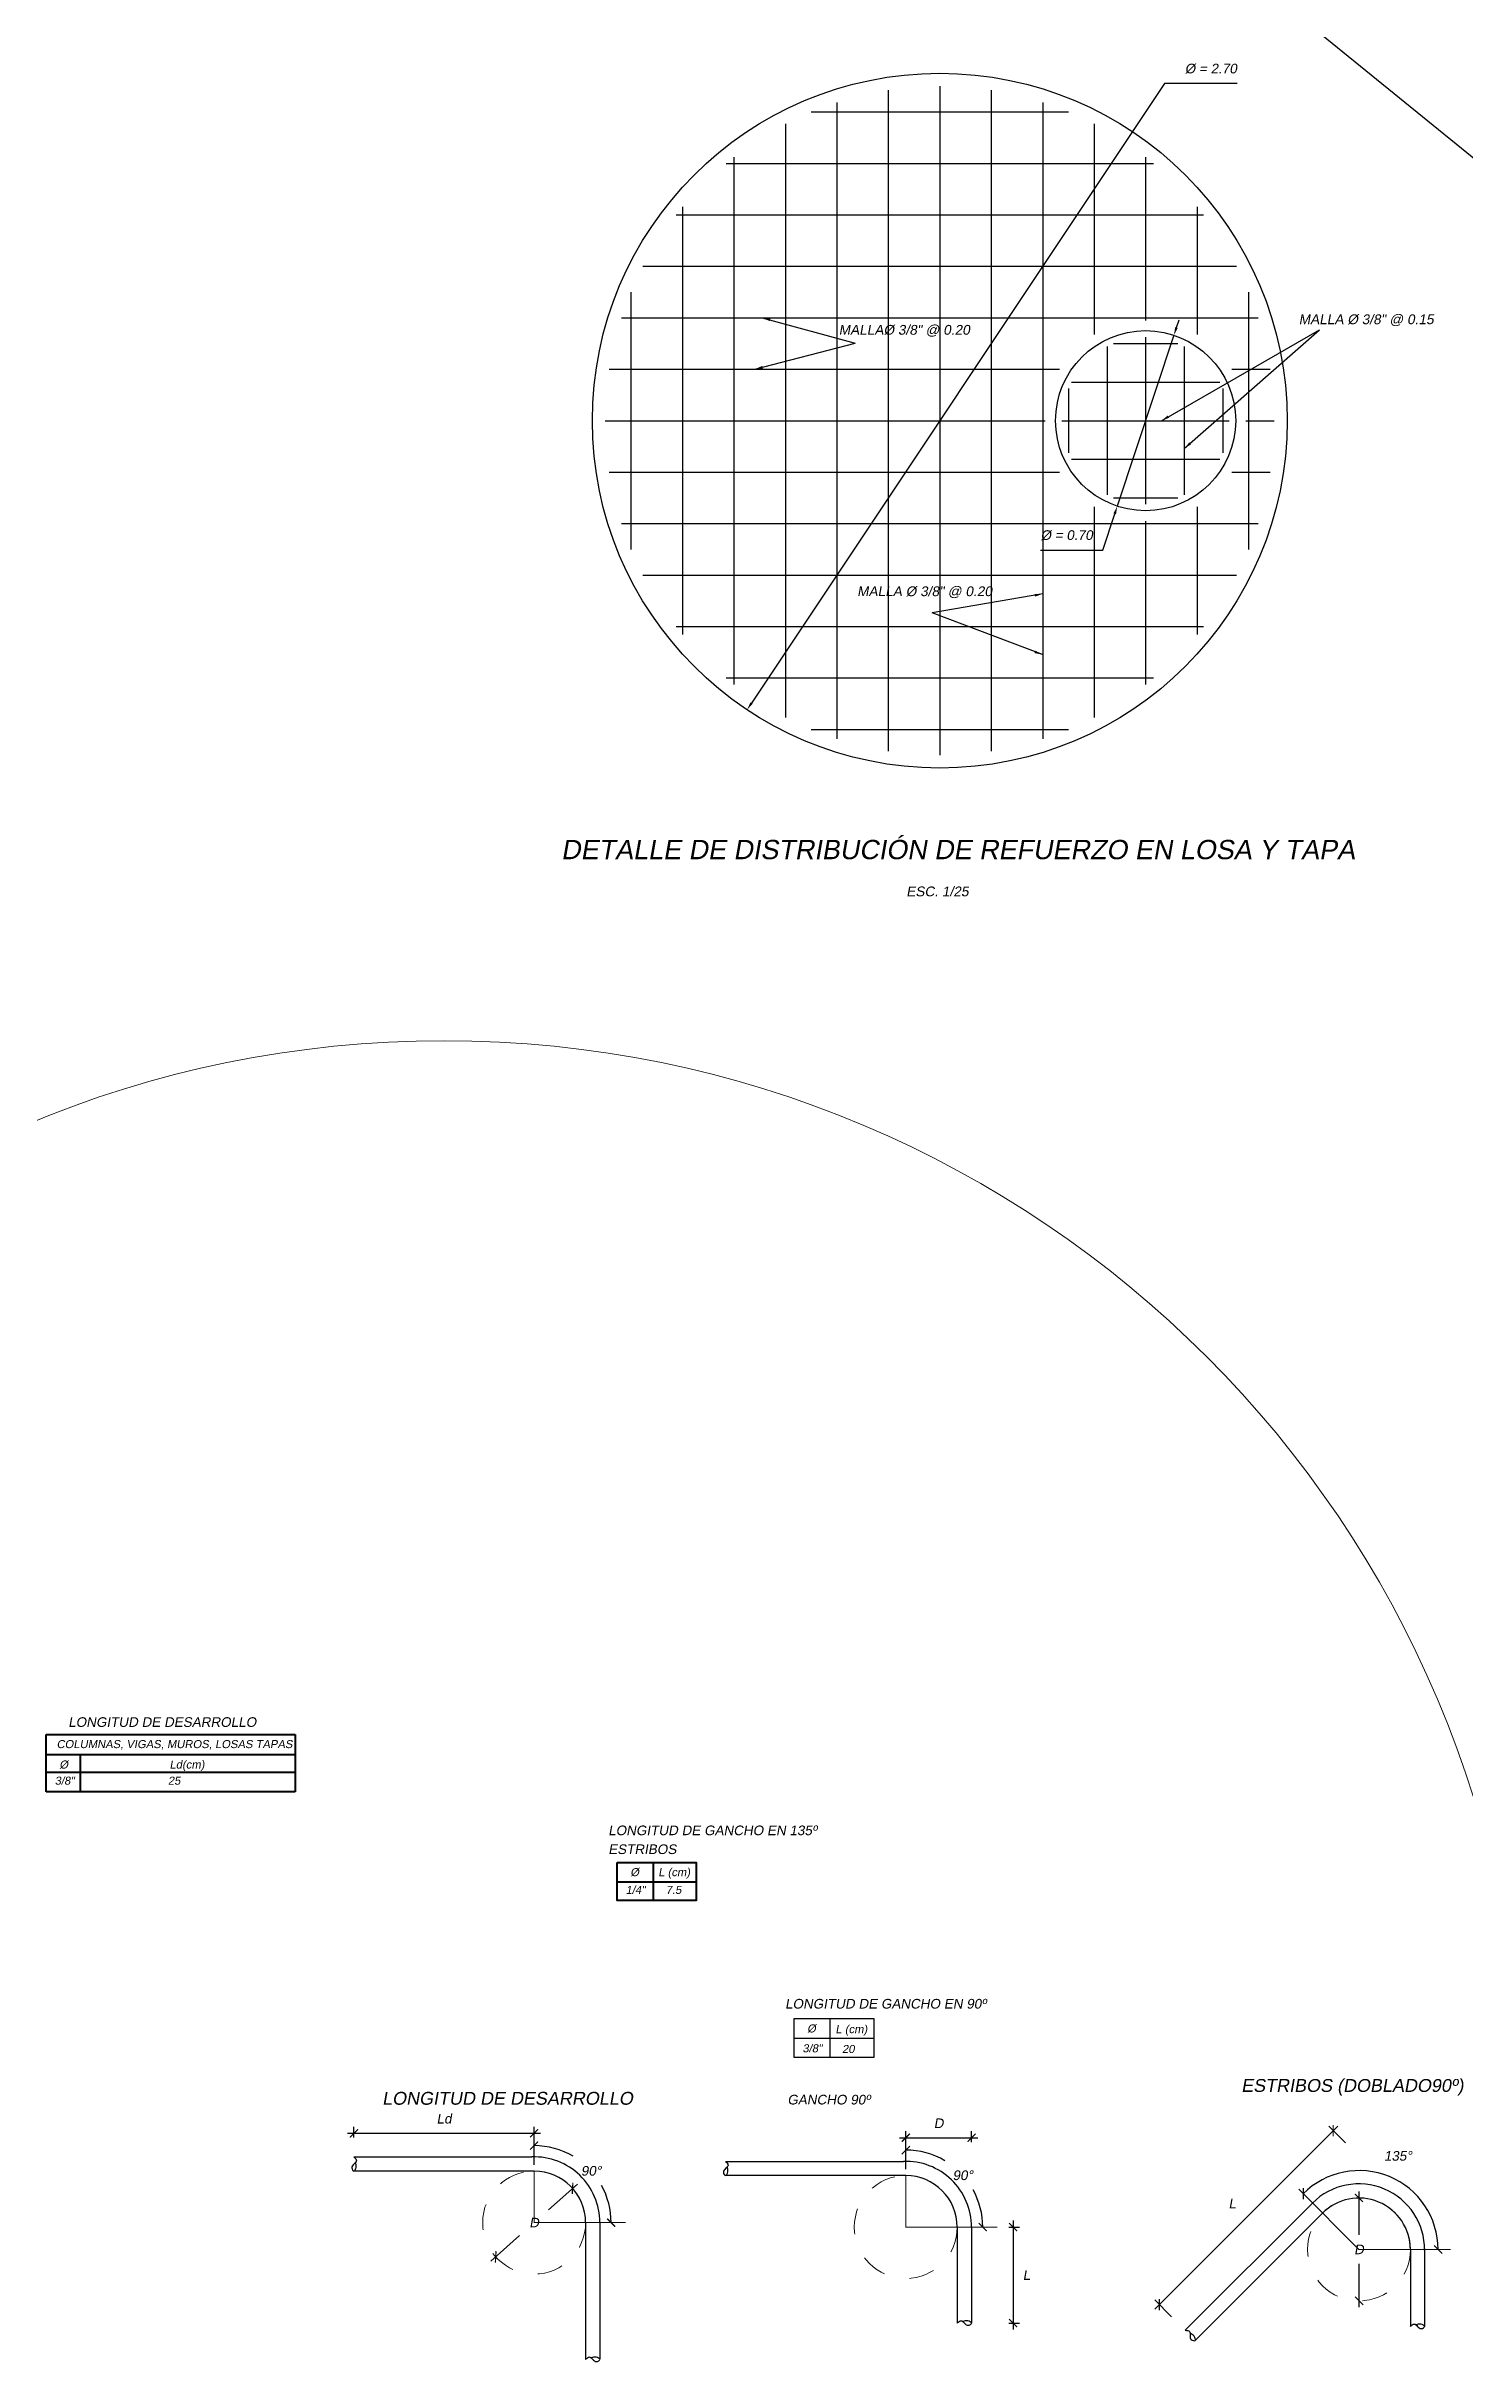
# Model space of a CAD drawing. Header units: metres. Extents: x 4293 to 4528, y 2596 to 2639.
# Drawn here: x 4301.57 to 4307.08, y 2617.54 to 2626.54 of the extents above; entities that cross this region are included whole.
import ezdxf
from ezdxf.enums import TextEntityAlignment as Align

# ---------------------------------------------------------------- set-up
doc = ezdxf.new("R2010")
doc.units = ezdxf.units.M
doc.linetypes.add('DASHED2', pattern=[0.375, 0.25, -0.125])
for name, color, linetype, lineweight in [('a. acero', 150, 'Continuous', 25), ('a. titulos', 106, 'Continuous', 25), ('A.Pen 0.3', 3, 'Continuous', 30), ('A.Texto', 180, 'Continuous', 5), ('CCC', 3, 'Continuous', 5), ('cimiento', 6, 'Continuous', 30), ('Cotas', 170, 'Continuous', 5), ('Muro', 7, 'Continuous', 40), ('Sombreados', 8, 'Continuous', 5)]:
    doc.layers.add(name, color=color, linetype=linetype, lineweight=lineweight)
doc.styles.add('ARIAL', font='arial.ttf', dxfattribs={"oblique": 10})
doc.dimstyles.new('Esc 1-25', dxfattribs={"dimscale": 0.25, "dimtxt": 0.15, "dimasz": 0.125, "dimexe": 0.1, "dimexo": 0.1, "dimgap": 0.15, "dimtad": 2, "dimtih": 1, "dimtoh": 1, "dimzin": 4, "dimdsep": 46, "dimtxsty": 'ARIAL', "dimblk": 'ARCHTICK', "dimcen": 0.5, "dimdle": 0.1, "dimadec": 0, "dimazin": 0, "dimtfac": 1, "dimtofl": 0, "dimtmove": 2, "dimatfit": 3, "dimfxl": 1, "dimtolj": 1, "dimtzin": 0, "dimarcsym": 1})
doc.dimstyles.new('Esc 1-25$3', dxfattribs={"dimscale": 0.25, "dimtxt": 0.15, "dimasz": 0.125, "dimexe": 0.1, "dimexo": 0.1, "dimgap": 0.15, "dimtad": 2, "dimtih": 1, "dimtoh": 1, "dimzin": 1, "dimdsep": 46, "dimtxsty": 'ARIAL', "dimcen": 0.5, "dimdle": 0.1, "dimadec": 0, "dimazin": 0, "dimtfac": 1, "dimtmove": 0, "dimatfit": 3, "dimfxl": 1, "dimtolj": 1, "dimtzin": 0, "dimarcsym": 1})

msp = doc.modelspace()

# ---------------------------------------------------------------- texts
at = {"layer": 'a. titulos', "style": 'ARIAL', "oblique": 10}
for s, height, p in [('DETALLE DE DISTRIBUCIÓN DE REFUERZO EN LOSA Y TAPA', 0.075, (4305.11, 2623.4177)), ('ESC. 1/25', 0.038, (4305.03, 2623.255))]:
    msp.add_text(s, height=height, dxfattribs=at).set_placement(p, align=Align.MIDDLE_CENTER)
at = {"layer": 'A.Texto', "ltscale": 0.005, "style": 'ARIAL', "oblique": 10}
for s, p in [('MALLA%%C 3/8" @ 0.20', (4304.9013, 2625.4376)), ('MALLA %%C 3/8" @ 0.15', (4306.6964, 2625.4785)), ('MALLA %%C 3/8" @ 0.20', (4304.9802, 2624.4215))]:
    msp.add_text(s, height=0.038, dxfattribs=at).set_placement(p, align=Align.MIDDLE_CENTER)
at = {"layer": 'A.Texto', "style": 'ARIAL', "oblique": 10}
for s, height, p in [('LONGITUD DE DESARROLLO', 0.0375, (4301.6524, 2620.008)), ('COLUMNAS, VIGAS, MUROS, LOSAS TAPAS', 0.03125, (4301.6069, 2619.9255)), ('%%C', 0.03125, (4301.6178, 2619.8461)), ('            Ld(cm)', 0.03125, (4301.9005, 2619.8461)), ('3/8"', 0.03125, (4301.5999, 2619.7833)), ('25', 0.03125, (4302.0396, 2619.7833)), ('LONGITUD DE GANCHO EN 135º', 0.0375, (4303.7509, 2619.5871)), ('ESTRIBOS', 0.0375, (4303.7509, 2619.5138)), ('%%C', 0.03125, (4303.8365, 2619.4278)), ('L (cm)', 0.03125, (4303.9453, 2619.4278)), ('1/4"', 0.03125, (4303.8185, 2619.3588)), ('7.5', 0.03125, (4303.9743, 2619.3588)), ('LONGITUD DE GANCHO EN 90º', 0.0375, (4304.4381, 2618.9133)), ('3/8"', 0.03125, (4304.5057, 2618.7433)), ('%%C', 0.03125, (4304.5237, 2618.8204)), ('L (cm)', 0.03125, (4304.6338, 2618.8176)), ('20', 0.03125, (4304.6593, 2618.7405)), ('GANCHO 90º', 0.0375, (4304.447, 2618.5406))]:
    msp.add_text(s, height=height, dxfattribs=at).set_placement(p)
at = {"layer": 'A.Texto', "color": 7, "ltscale": 0.01, "style": 'ARIAL', "oblique": 10}
for s, p in [('ESTRIBOS (DOBLADO90º)', (4306.2105, 2618.5894)), ('LONGITUD DE DESARROLLO', (4302.8722, 2618.5395))]:
    msp.add_text(s, height=0.05, dxfattribs=at).set_placement(p)

# ---------------------------------------------------------------- blocks, each defined once
blk = doc.blocks.new('_ArchTick')
at = {"color": 0, "linetype": 'ByBlock', "const_width": 0.15}
blk.add_lwpolyline([(-0.5, -0.5), (0.5, 0.5)], dxfattribs=at)
blk = doc.blocks.new('*D598')
at = {"layer": 'A.Texto', "color": 0, "lineweight": -2, "ltscale": 0.005, "transparency": 16777216}
for p, q in [((4305.9123, 2626.3946), (4304.3076, 2623.9871)), ((4306.195, 2626.3946), (4305.9123, 2626.3946))]:
    blk.add_line(p, q, dxfattribs=at)
at = {"layer": 'A.Texto', "color": 0, "ltscale": 0.005, "transparency": 16777216}
blk.add_solid([(4304.3033, 2623.99), (4304.3119, 2623.9843), (4304.2903, 2623.9611)], dxfattribs=at)
at = {"layer": 'Defpoints', "color": 0, "ltscale": 0.005, "transparency": 16777216}
for p in [(4305.7878, 2626.2078), (4304.2903, 2623.9611)]:
    blk.add_point(p, dxfattribs=at)
at = {"layer": 'A.Texto', "color": 0, "ltscale": 0.005, "transparency": 16777216, "insert": (4306.0926, 2626.4523), "char_height": 0.0375, "attachment_point": 5, "style": 'ARIAL'}
blk.add_mtext('\\A1;%%C = 2.70', dxfattribs=at)
blk = doc.blocks.new('*D487')
at = {"layer": 'Cotas', "color": 0, "lineweight": -2, "ltscale": 0.01, "transparency": 16777216}
for p, q in [((4306.6676, 2618.2022), (4306.6681, 2618.0335)), ((4306.6689, 2617.7522), (4306.6684, 2617.921))]:
    blk.add_line(p, q, dxfattribs=at)
at = {"layer": 'Defpoints', "color": 0, "ltscale": 0.01, "transparency": 16777216}
for p in [(4306.6677, 2618.1772), (4306.6677, 2618.1772), (4306.6688, 2617.7772)]:
    blk.add_point(p, dxfattribs=at)
at = {"layer": 'Cotas', "color": 0, "lineweight": -2, "ltscale": 0.01, "transparency": 16777216, "xscale": 0.03125, "yscale": 0.03125, "zscale": 0.03125}
for p, rotation in [((4306.6677, 2618.1772), 90.15852767268736), ((4306.6688, 2617.7772), 270.1585276726873)]:
    blk.add_blockref('_ArchTick', p, dxfattribs=dict(at, rotation=rotation))
at = {"layer": 'Cotas', "color": 0, "ltscale": 0.01, "transparency": 16777216, "insert": (4306.6682, 2617.9772), "char_height": 0.0375, "attachment_point": 5, "style": 'ARIAL'}
blk.add_mtext('\\A1;D', dxfattribs=at)
blk = doc.blocks.new('*D488')
at = {"layer": 'Cotas', "color": 0, "lineweight": -2, "ltscale": 0.01, "transparency": 16777216}
blk.add_line((4306.5092, 2618.1363), (4306.4341, 2618.2114), dxfattribs=at)
blk.add_arc((4306.6688, 2617.9767), 0.3069, 0, 135, dxfattribs=at)
at = {"layer": 'Defpoints', "color": 0, "ltscale": 0.01, "transparency": 16777216}
for p in [(4306.8858, 2618.1937), (4306.5268, 2618.1186), (4306.6678, 2617.9767), (4306.6683, 2617.9772), (4307.024, 2617.9767)]:
    blk.add_point(p, dxfattribs=at)
at = {"layer": 'Cotas', "color": 0, "lineweight": -2, "ltscale": 0.01, "transparency": 16777216, "xscale": 0.03125, "yscale": 0.03125, "zscale": 0.03125}
for p, rotation in [((4306.4518, 2618.1937), 225.0000000001418), ((4306.9757, 2617.9767), 270.0000000000126)]:
    blk.add_blockref('_ArchTick', p, dxfattribs=dict(at, rotation=rotation))
at = {"layer": 'Cotas', "color": 0, "ltscale": 0.01, "transparency": 16777216, "insert": (4306.8195, 2618.3405), "char_height": 0.0375, "attachment_point": 5, "style": 'ARIAL'}
blk.add_mtext('\\A1;135°', dxfattribs=at)
blk = doc.blocks.new('*D489')
at = {"layer": 'Cotas', "color": 0, "lineweight": -2, "ltscale": 0.01, "transparency": 16777216}
for p, q in [((4305.8748, 2617.7453), (4306.5858, 2618.4564)), ((4306.6154, 2618.3914), (4306.5505, 2618.4564)), ((4305.9397, 2617.7157), (4305.8748, 2617.7807))]:
    blk.add_line(p, q, dxfattribs=at)
at = {"layer": 'Defpoints', "color": 0, "ltscale": 0.01, "transparency": 16777216}
for p in [(4306.5681, 2618.4387), (4306.6331, 2618.3737), (4305.9574, 2617.6981)]:
    blk.add_point(p, dxfattribs=at)
at = {"layer": 'Cotas', "color": 0, "lineweight": -2, "ltscale": 0.01, "transparency": 16777216, "xscale": 0.03125, "yscale": 0.03125, "zscale": 0.03125}
for p, rotation in [((4306.5681, 2618.4387), 45), ((4305.8925, 2617.763), 225)]:
    blk.add_blockref('_ArchTick', p, dxfattribs=dict(at, rotation=rotation))
at = {"layer": 'Cotas', "color": 0, "ltscale": 0.01, "transparency": 16777216, "insert": (4306.1759, 2618.1552), "char_height": 0.0375, "attachment_point": 5, "style": 'ARIAL'}
blk.add_mtext('\\A1;L', dxfattribs=at)
blk = doc.blocks.new('*D473')
at = {"layer": 'Cotas', "color": 0, "lineweight": -2, "ltscale": 0.01, "transparency": 16777216}
for p, q in [((4303.6308, 2618.231), (4303.5191, 2618.1315)), ((4303.2947, 2617.9318), (4303.4065, 2618.0313))]:
    blk.add_line(p, q, dxfattribs=at)
at = {"layer": 'Defpoints', "color": 0, "ltscale": 0.01, "transparency": 16777216}
for p in [(4303.6121, 2618.2144), (4303.6121, 2618.2144), (4303.3134, 2617.9484)]:
    blk.add_point(p, dxfattribs=at)
at = {"layer": 'Cotas', "color": 0, "lineweight": -2, "ltscale": 0.01, "transparency": 16777216, "xscale": 0.03125, "yscale": 0.03125, "zscale": 0.03125}
for p, rotation in [((4303.6121, 2618.2144), 41.68296107524148), ((4303.3134, 2617.9484), 221.6829610752415)]:
    blk.add_blockref('_ArchTick', p, dxfattribs=dict(at, rotation=rotation))
at = {"layer": 'Cotas', "color": 0, "ltscale": 0.01, "transparency": 16777216, "insert": (4303.4628, 2618.0814), "char_height": 0.0375, "attachment_point": 5, "style": 'ARIAL'}
blk.add_mtext('\\A1;D', dxfattribs=at)
blk = doc.blocks.new('*D474')
at = {"layer": 'Cotas', "color": 0, "lineweight": -2, "ltscale": 0.01, "transparency": 16777216}
for p, q in [((4302.7377, 2618.4285), (4303.4878, 2618.4285)), ((4302.7627, 2618.4117), (4302.7627, 2618.4535)), ((4303.4628, 2618.3619), (4303.4628, 2618.4535))]:
    blk.add_line(p, q, dxfattribs=at)
at = {"layer": 'Defpoints', "color": 0, "ltscale": 0.01, "transparency": 16777216}
for p in [(4303.4628, 2618.4285), (4302.7627, 2618.3867), (4303.4628, 2618.3369)]:
    blk.add_point(p, dxfattribs=at)
at = {"layer": 'Cotas', "color": 0, "lineweight": -2, "ltscale": 0.01, "transparency": 16777216, "xscale": 0.03125, "yscale": 0.03125, "zscale": 0.03125, "rotation": 180}
blk.add_blockref('_ArchTick', (4302.7627, 2618.4285), dxfattribs=at)
at = {"layer": 'Cotas', "color": 0, "lineweight": -2, "ltscale": 0.01, "transparency": 16777216, "xscale": 0.03125, "yscale": 0.03125, "zscale": 0.03125}
blk.add_blockref('_ArchTick', (4303.4628, 2618.4285), dxfattribs=at)
at = {"layer": 'Cotas', "color": 0, "ltscale": 0.01, "transparency": 16777216, "insert": (4303.1128, 2618.4851), "char_height": 0.0375, "attachment_point": 5, "style": 'ARIAL'}
blk.add_mtext('\\A1;Ld', dxfattribs=at)
blk = doc.blocks.new('*D475')
at = {"layer": 'Cotas', "color": 0, "lineweight": -2, "ltscale": 0.01, "transparency": 16777216}
for p, q in [((4304.882, 2618.4113), (4305.1875, 2618.4113)), ((4304.907, 2618.3446), (4304.907, 2618.4363)), ((4305.1625, 2618.3944), (4305.1625, 2618.4363))]:
    blk.add_line(p, q, dxfattribs=at)
at = {"layer": 'Defpoints', "color": 0, "ltscale": 0.01, "transparency": 16777216}
for p in [(4305.1625, 2618.4113), (4305.1625, 2618.3694), (4304.907, 2618.3196)]:
    blk.add_point(p, dxfattribs=at)
at = {"layer": 'Cotas', "color": 0, "lineweight": -2, "ltscale": 0.01, "transparency": 16777216, "xscale": 0.03125, "yscale": 0.03125, "zscale": 0.03125, "rotation": 180}
blk.add_blockref('_ArchTick', (4304.907, 2618.4113), dxfattribs=at)
at = {"layer": 'Cotas', "color": 0, "lineweight": -2, "ltscale": 0.01, "transparency": 16777216, "xscale": 0.03125, "yscale": 0.03125, "zscale": 0.03125}
blk.add_blockref('_ArchTick', (4305.1625, 2618.4113), dxfattribs=at)
at = {"layer": 'Cotas', "color": 0, "ltscale": 0.01, "transparency": 16777216, "insert": (4305.0348, 2618.4675), "char_height": 0.0375, "attachment_point": 5, "style": 'ARIAL'}
blk.add_mtext('\\A1;D', dxfattribs=at)
blk = doc.blocks.new('*D476')
at = {"layer": 'Cotas', "color": 0, "lineweight": -2, "ltscale": 0.01, "transparency": 16777216}
blk.add_line((4304.907, 2618.2891), (4304.907, 2618.3882), dxfattribs=at)
for start, end in [(59.49246, 90), (360, 28.86685)]:
    blk.add_arc((4304.907, 2618.0641), 0.2991, start, end, dxfattribs=at)
at = {"layer": 'Defpoints', "color": 0, "ltscale": 0.01, "transparency": 16777216}
for p in [(4305.0566, 2618.3232), (4304.907, 2618.2641), (4304.707, 2618.0641), (4305.2626, 2618.0641), (4304.907, 2617.5454)]:
    blk.add_point(p, dxfattribs=at)
at = {"layer": 'Cotas', "color": 0, "lineweight": -2, "ltscale": 0.01, "transparency": 16777216, "xscale": 0.03125, "yscale": 0.03125, "zscale": 0.03125}
for p, rotation in [((4304.907, 2618.3632), 179.9999999999661), ((4305.2061, 2618.0641), 269.9999999999596)]:
    blk.add_blockref('_ArchTick', p, dxfattribs=dict(at, rotation=rotation))
at = {"layer": 'Cotas', "color": 0, "ltscale": 0.01, "transparency": 16777216, "insert": (4305.1285, 2618.2652), "char_height": 0.0375, "attachment_point": 5, "style": 'ARIAL'}
blk.add_mtext('\\A1;90°', dxfattribs=at)
blk = doc.blocks.new('*D477')
at = {"layer": 'Cotas', "color": 0, "lineweight": -2, "ltscale": 0.01, "transparency": 16777216}
for p, q in [((4305.3069, 2618.0641), (4305.3488, 2618.0641)), ((4305.3238, 2618.0891), (4305.3238, 2617.666)), ((4305.3069, 2617.691), (4305.3488, 2617.691))]:
    blk.add_line(p, q, dxfattribs=at)
at = {"layer": 'Defpoints', "color": 0, "ltscale": 0.01, "transparency": 16777216}
for p in [(4305.2819, 2618.0641), (4305.2819, 2617.691), (4305.3238, 2617.691)]:
    blk.add_point(p, dxfattribs=at)
at = {"layer": 'Cotas', "color": 0, "lineweight": -2, "ltscale": 0.01, "transparency": 16777216, "xscale": 0.03125, "yscale": 0.03125, "zscale": 0.03125}
for p, rotation in [((4305.3238, 2618.0641), 90), ((4305.3238, 2617.691), 270)]:
    blk.add_blockref('_ArchTick', p, dxfattribs=dict(at, rotation=rotation))
at = {"layer": 'Cotas', "color": 0, "ltscale": 0.01, "transparency": 16777216, "insert": (4305.3763, 2617.8776), "char_height": 0.0375, "attachment_point": 5, "style": 'ARIAL'}
blk.add_mtext('\\A1;L', dxfattribs=at)
blk = doc.blocks.new('*D478')
at = {"layer": 'Cotas', "color": 0, "lineweight": -2, "ltscale": 0.01, "transparency": 16777216}
blk.add_line((4303.4628, 2618.3064), (4303.4628, 2618.4055), dxfattribs=at)
for start, end in [(59.49246, 90), (0, 28.86685)]:
    blk.add_arc((4303.4628, 2618.0814), 0.2991, start, end, dxfattribs=at)
at = {"layer": 'Defpoints', "color": 0, "ltscale": 0.01, "transparency": 16777216}
for p in [(4303.6123, 2618.3404), (4303.4628, 2618.2814), (4303.2628, 2618.0814), (4303.8183, 2618.0814), (4303.4628, 2617.5627)]:
    blk.add_point(p, dxfattribs=at)
at = {"layer": 'Cotas', "color": 0, "lineweight": -2, "ltscale": 0.01, "transparency": 16777216, "xscale": 0.03125, "yscale": 0.03125, "zscale": 0.03125}
for p, rotation in [((4303.4628, 2618.3805), 180.0000000000018), ((4303.7619, 2618.0814), 270.0000000000123)]:
    blk.add_blockref('_ArchTick', p, dxfattribs=dict(at, rotation=rotation))
at = {"layer": 'Cotas', "color": 0, "ltscale": 0.01, "transparency": 16777216, "insert": (4303.6842, 2618.2824), "char_height": 0.0375, "attachment_point": 5, "style": 'ARIAL'}
blk.add_mtext('\\A1;90°', dxfattribs=at)
blk = doc.blocks.new('*D593')
at = {"layer": 'Cotas', "color": 0, "lineweight": -2, "transparency": 16777216}
for p, q in [((4305.959, 2625.4464), (4305.9688, 2625.476)), ((4305.9491, 2625.4167), (4305.7289, 2624.7522)), ((4305.6724, 2624.5816), (4305.7191, 2624.7226)), ((4305.4299, 2624.5816), (4305.6724, 2624.5816))]:
    blk.add_line(p, q, dxfattribs=at)
at = {"layer": 'Cotas', "color": 0, "transparency": 16777216}
for points in [[(4305.954, 2625.448), (4305.9639, 2625.4447), (4305.9491, 2625.4167)], [(4305.7141, 2624.7242), (4305.724, 2624.7209), (4305.7289, 2624.7522)]]:
    blk.add_solid(points, dxfattribs=at)
at = {"layer": 'Defpoints', "color": 0, "transparency": 16777216}
for p in [(4305.9491, 2625.4167), (4305.7289, 2624.7522)]:
    blk.add_point(p, dxfattribs=at)
at = {"layer": 'Cotas', "color": 0, "transparency": 16777216, "insert": (4305.5323, 2624.6392), "char_height": 0.0375, "attachment_point": 5, "style": 'ARIAL'}
blk.add_mtext('\\A1;%%C = 0.70', dxfattribs=at)

# ---------------------------------------------------------------- dimensions: what is measured, and where the dimension line sits
at = {"layer": 'A.Texto', "ltscale": 0.005}
dim = msp.add_diameter_dim_2p(p1=(4305.7878, 2626.2078), p2=(4304.2903, 2623.9611), dimstyle='Esc 1-25$3', override={"dimpost": '%%C = <>'}, dxfattribs=at)
dim.commit()
dim.dimension.update_dxf_attribs({"geometry": '*D598', "text_midpoint": (4306.0926, 2626.3946), "dimtype": 163})
at = {"layer": 'Cotas'}
dim = msp.add_diameter_dim_2p(p1=(4305.9491, 2625.4167), p2=(4305.7289, 2624.7522), dimstyle='Esc 1-25$3', override={"dimpost": '%%C = <>'}, dxfattribs=at)
dim.commit()
dim.dimension.update_dxf_attribs({"geometry": '*D593', "text_midpoint": (4305.5323, 2624.5816), "dimtype": 163})
at = {"layer": 'Cotas', "ltscale": 0.01}
for base, p1, p2, text, picture, middle in [((4303.4628, 2618.4285), (4302.7627, 2618.3867), (4303.4628, 2618.3369), 'Ld', '*D474', (4303.1128, 2618.4851)), ((4305.1625, 2618.4113), (4304.907, 2618.3196), (4305.1625, 2618.3694), 'D', '*D475', (4305.0348, 2618.4675))]:
    dim = msp.add_linear_dim(base=base, p1=p1, p2=p2, text=text, dimstyle='Esc 1-25', dxfattribs=at)
    dim.commit()
    dim.dimension.update_dxf_attribs({"geometry": picture, "text_midpoint": middle})
for base, p1, p2, angle, picture, middle in [((4306.5681, 2618.4387), (4305.9574, 2617.6981), (4306.6331, 2618.3737), 45, '*D489', (4306.1759, 2618.1552)), ((4305.3238, 2617.691), (4305.2819, 2618.0641), (4305.2819, 2617.691), 270, '*D477', (4305.3763, 2617.8776))]:
    dim = msp.add_linear_dim(base=base, p1=p1, p2=p2, angle=angle, text='L', dimstyle='Esc 1-25', dxfattribs=at)
    dim.commit()
    dim.dimension.update_dxf_attribs({"geometry": picture, "text_midpoint": middle})
for base, line1, line2, picture, middle in [((4303.6123, 2618.3404), ((4303.4628, 2618.2814), (4303.4628, 2617.5627)), ((4303.2628, 2618.0814), (4303.8183, 2618.0814)), '*D478', (4303.6842, 2618.2824)), ((4305.0566, 2618.3232), ((4304.907, 2618.2641), (4304.907, 2617.5454)), ((4304.707, 2618.0641), (4305.2626, 2618.0641)), '*D476', (4305.1285, 2618.2652))]:
    dim = msp.add_angular_dim_2l(base=base, line1=line1, line2=line2, dimstyle='Esc 1-25', dxfattribs=at)
    dim.commit()
    dim.dimension.update_dxf_attribs({"geometry": picture, "text_midpoint": middle, "dimtype": 162})
dim = msp.add_angular_dim_2l(base=(4306.8858, 2618.1937), line1=((4306.6678, 2617.9767), (4307.024, 2617.9767)), line2=((4306.5268, 2618.1186), (4306.6683, 2617.9772)), dimstyle='Esc 1-25', dxfattribs=at)
dim.commit()
dim.dimension.update_dxf_attribs({"geometry": '*D488', "text_midpoint": (4306.8195, 2618.3405)})
at = {"layer": 'Cotas', "color": 2, "ltscale": 0.01}
for base, p1, p2, angle, picture, middle in [((4303.6121, 2618.2144), (4303.3134, 2617.9484), (4303.6121, 2618.2144), 41.68296, '*D473', (4303.4628, 2618.0814)), ((4306.6677, 2618.1772), (4306.6688, 2617.7772), (4306.6677, 2618.1772), 90.15853, '*D487', (4306.6682, 2617.9772))]:
    dim = msp.add_linear_dim(base=base, p1=p1, p2=p2, angle=angle, text='D', dimstyle='Esc 1-25', dxfattribs=at)
    dim.commit()
    dim.dimension.update_dxf_attribs({"geometry": picture, "text_midpoint": middle, "dimtype": 160})

# ---------------------------------------------------------------- linework, layer by layer
at = {"ltscale": 0.5}
msp.add_lwpolyline([(4292.6431, 2637.855), (4335.4304, 2603.1149)], dxfattribs=at)
at = {"layer": 'a. acero', "ltscale": 0.01}
for p, q in [((4302.7627, 2618.3367), (4303.4537, 2618.3367)), ((4303.4628, 2618.2814), (4302.7627, 2618.2814)), ((4304.207, 2618.3195), (4304.898, 2618.3195)), ((4304.907, 2618.2641), (4304.207, 2618.2641)), ((4305.9927, 2617.6628), (4306.4872, 2618.1572)), ((4303.6628, 2618.0814), (4303.6628, 2617.55)), ((4303.7183, 2618.0814), (4303.7183, 2617.5502)), ((4305.107, 2618.0641), (4305.107, 2617.691)), ((4305.1625, 2618.0641), (4305.1625, 2617.6912)), ((4306.5268, 2618.1186), (4306.0318, 2617.6236)), ((4306.8678, 2617.9767), (4306.8678, 2617.6781)), ((4306.9231, 2617.9796), (4306.9231, 2617.6783))]:
    msp.add_line(p, q, dxfattribs=at)
at = {"layer": 'a. acero'}
for points in [[(4304.839, 2626.369), (4304.839, 2623.7999)], [(4305.039, 2626.3845), (4305.039, 2623.7845)], [(4305.239, 2626.369), (4305.239, 2623.7999)], [(4304.539, 2626.2845), (4305.539, 2626.2845)], [(4304.639, 2626.3214), (4304.639, 2623.8475)], [(4305.439, 2626.3214), (4305.439, 2623.8475)], [(4304.439, 2626.2377), (4304.439, 2623.9312)], [(4305.639, 2626.2377), (4305.639, 2625.4193)], [(4304.2084, 2626.0845), (4305.8697, 2626.0845)], [(4304.239, 2626.1092), (4304.239, 2624.0598)], [(4305.839, 2626.1092), (4305.839, 2625.4745)], [(4304.0143, 2625.8845), (4306.0637, 2625.8845)], [(4304.039, 2625.9151), (4304.039, 2624.2538)], [(4306.039, 2625.9151), (4306.039, 2625.4193)], [(4303.8858, 2625.6845), (4306.1923, 2625.6845)], [(4303.839, 2625.5845), (4303.839, 2624.5845)], [(4306.239, 2625.5845), (4306.239, 2624.5845)], [(4303.8021, 2625.4845), (4306.276, 2625.4845)], [(4305.689, 2625.3728), (4305.689, 2624.7962)], [(4305.714, 2625.3845), (4305.964, 2625.3845)], [(4305.839, 2625.4095), (4305.839, 2624.7595)], [(4305.989, 2625.3728), (4305.989, 2624.7962)], [(4303.7545, 2625.2845), (4305.5042, 2625.2845)], [(4306.1738, 2625.2845), (4306.3236, 2625.2845)], [(4305.539, 2625.2095), (4305.539, 2624.9595)], [(4305.5507, 2625.2345), (4306.1273, 2625.2345)], [(4306.139, 2625.2095), (4306.139, 2624.9595)], [(4303.739, 2625.0845), (4305.449, 2625.0845)], [(4305.514, 2625.0845), (4306.164, 2625.0845)], [(4306.229, 2625.0845), (4306.339, 2625.0845)], [(4305.5507, 2624.9345), (4306.1273, 2624.9345)], [(4303.7545, 2624.8845), (4305.5042, 2624.8845)], [(4306.1738, 2624.8845), (4306.3236, 2624.8845)], [(4305.639, 2624.7497), (4305.639, 2623.9312)], [(4305.714, 2624.7845), (4305.964, 2624.7845)], [(4306.039, 2624.7497), (4306.039, 2624.2538)], [(4303.8021, 2624.6845), (4306.276, 2624.6845)], [(4305.839, 2624.6945), (4305.839, 2624.0598)], [(4303.8858, 2624.4845), (4306.1923, 2624.4845)], [(4304.0143, 2624.2845), (4306.0637, 2624.2845)], [(4304.2084, 2624.0845), (4305.8697, 2624.0845)], [(4304.539, 2623.8845), (4305.539, 2623.8845)]]:
    msp.add_lwpolyline(points, dxfattribs=at)
at = {"layer": 'a. acero', "ltscale": 0.01}
for centre, radius, start, end in [((4303.4628, 2618.0814), 0.2555, 0, 92.03172), ((4303.4628, 2618.0814), 0.2, 0, 90), ((4304.907, 2618.0641), 0.2555, 0, 92.03172), ((4304.907, 2618.0641), 0.2, 0, 90), ((4306.6678, 2617.9767), 0.2553, 359.35578, 135), ((4306.6678, 2617.9767), 0.2, 0, 135)]:
    msp.add_arc(centre, radius, start, end, dxfattribs=at)
for points in [[(4302.7627, 2618.3367), (4302.7719, 2618.3219), (4302.7627, 2618.309), (4302.754, 2618.2944), (4302.7627, 2618.2812), (4302.7708, 2618.2961), (4302.7691, 2618.3146)], [(4304.207, 2618.3195), (4304.2162, 2618.3046), (4304.207, 2618.2917), (4304.1983, 2618.2772), (4304.207, 2618.264), (4304.2151, 2618.2788), (4304.2134, 2618.2973)], [(4305.107, 2617.691), (4305.1219, 2617.7002), (4305.1348, 2617.691), (4305.1494, 2617.6823), (4305.1625, 2617.691), (4305.1477, 2617.6991), (4305.1292, 2617.6974)], [(4305.9927, 2617.6628), (4306.0097, 2617.6587), (4306.0123, 2617.6431), (4306.0165, 2617.6267), (4306.032, 2617.6235), (4306.0271, 2617.6397), (4306.0129, 2617.6516)], [(4306.8678, 2617.6781), (4306.8826, 2617.6873), (4306.8955, 2617.6781), (4306.9101, 2617.6694), (4306.9233, 2617.6781), (4306.9084, 2617.6862), (4306.8899, 2617.6845)], [(4303.6628, 2617.55), (4303.6777, 2617.5592), (4303.6905, 2617.55), (4303.7051, 2617.5413), (4303.7183, 2617.55), (4303.7034, 2617.5581), (4303.6849, 2617.5564)]]:
    msp.add_spline(points, degree=3, dxfattribs=at)
at = {"layer": 'A.Pen 0.3'}
for p, q in [((4304.6119, 2618.8741), (4304.6119, 2618.7227)), ((4304.4728, 2618.7987), (4304.7826, 2618.7987))]:
    msp.add_line(p, q, dxfattribs=at)
msp.add_lwpolyline([(4304.4728, 2618.8741), (4304.7826, 2618.8741), (4304.7826, 2618.7227), (4304.4728, 2618.7227)], close=True, dxfattribs=at)
at = {"layer": 'CCC'}
msp.add_circle((4303.1128, 2618.4851), 4.1898, dxfattribs=at)
at = {"layer": 'cimiento'}
for centre, radius in [((4305.039, 2625.0845), 1.35), ((4305.839, 2625.0845), 0.35)]:
    msp.add_circle(centre, radius, dxfattribs=at)
at = {"layer": 'Cotas', "ltscale": 0.01}
for p, q in [((4303.4628, 2618.2814), (4303.4628, 2618.0814)), ((4304.907, 2618.2641), (4304.907, 2618.0641)), ((4306.6678, 2617.9767), (4306.4359, 2618.2096)), ((4303.462, 2618.0814), (4303.8183, 2618.0814)), ((4304.9063, 2618.0641), (4305.2626, 2618.0641)), ((4306.6678, 2617.9767), (4307.024, 2617.9767))]:
    msp.add_line(p, q, dxfattribs=at)
at = {"layer": 'Muro'}
for p, q in [((4301.567, 2619.9781), (4302.5335, 2619.9781)), ((4301.567, 2619.756), (4301.567, 2619.9781)), ((4302.5335, 2619.9781), (4302.5335, 2619.756)), ((4301.567, 2619.9004), (4302.5335, 2619.9004)), ((4301.6987, 2619.9004), (4301.6987, 2619.756)), ((4302.5335, 2619.8307), (4301.567, 2619.8307)), ((4302.5335, 2619.756), (4301.567, 2619.756)), ((4303.7857, 2619.4061), (4304.0924, 2619.4061)), ((4303.9247, 2619.4816), (4303.9247, 2619.3333))]:
    msp.add_line(p, q, dxfattribs=at)
msp.add_lwpolyline([(4303.7857, 2619.4816), (4304.0924, 2619.4816), (4304.0924, 2619.3333), (4303.7857, 2619.3333)], close=True, dxfattribs=at)
at = {"layer": 'Sombreados', "linetype": 'DASHED2', "ltscale": 0.01}
for centre in [(4303.4628, 2618.0814), (4304.907, 2618.0641), (4306.6683, 2617.9772)]:
    msp.add_circle(centre, 0.2, dxfattribs=at)

msp.set_redraw_order([(e.dxf.handle, doc.entitydb.next_handle()) for e in msp.query("TEXT MTEXT ATTDEF DIMENSION ARC_DIMENSION")])  # texts and dimensions are drawn at this point

# ---------------------------------------------------------------- leaders
at = {"layer": 'A.Texto', "ltscale": 0.005}
for points in [[(4304.3493, 2625.4845), (4304.7101, 2625.3858)], [(4305.9005, 2625.0845), (4306.5149, 2625.4375)], [(4305.989, 2624.9759), (4306.5149, 2625.4375)], [(4304.3205, 2625.2845), (4304.7101, 2625.3858)], [(4305.439, 2624.4111), (4305.0091, 2624.3379)], [(4305.4377, 2624.1752), (4305.0091, 2624.3379)]]:
    msp.add_leader(points, dimstyle='Esc 1-25', override={"dimgap": 0.15, "dimtad": 0}, dxfattribs=at)

doc.saveas('drawing.dxf')
